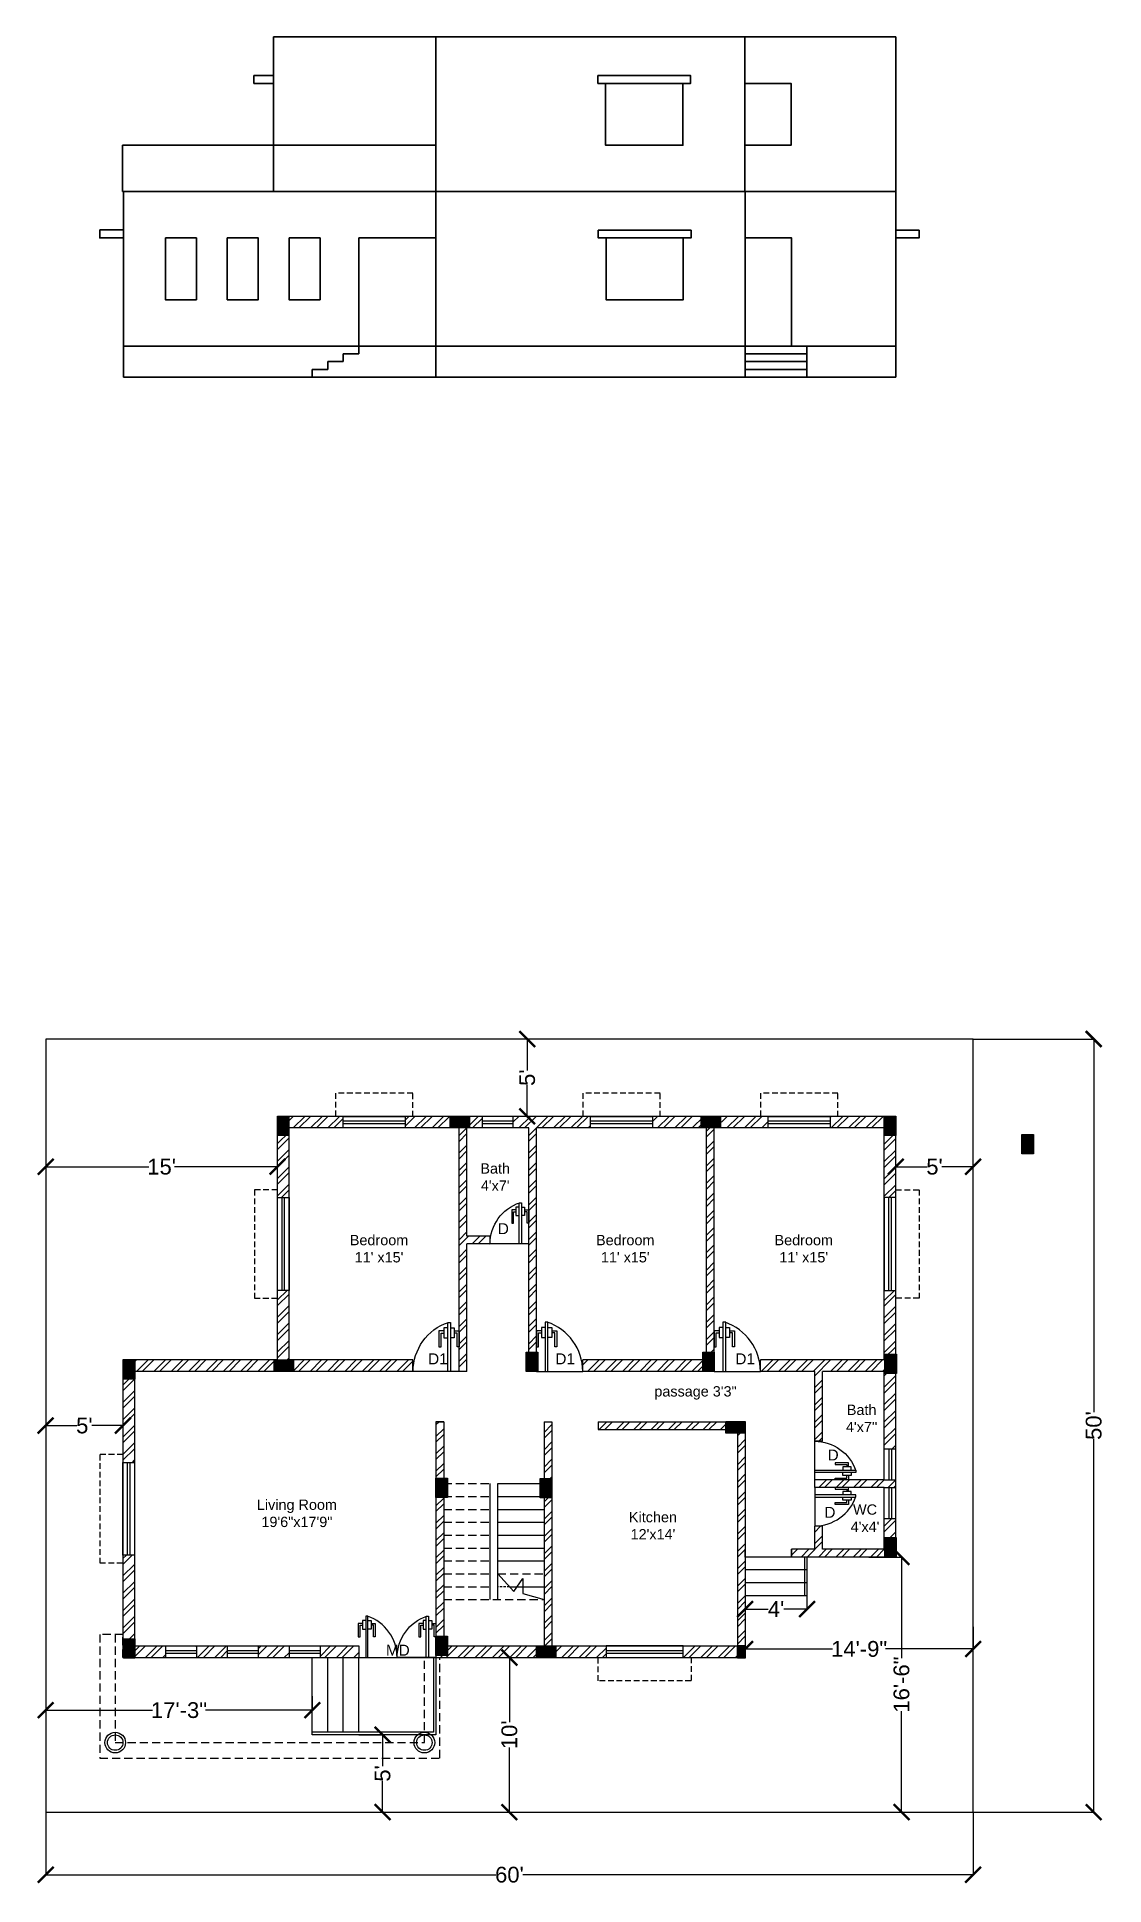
# Model space of a CAD drawing. Header units: inches. Extents: x -129 to 2956, y 250 to 1685.
# Drawn here: x -129 to 699, y 250 to 1685 of the extents above; entities that cross this region are included whole.
import ezdxf

# ---------------------------------------------------------------- set-up
doc = ezdxf.new("R2010")
doc.units = ezdxf.units.IN
doc.linetypes.add('HIDDEN', pattern=[9.525, 6.35, -3.175])
doc.layers.add('1. WALL', color=7, linetype='Continuous', lineweight=35)
for name, color, linetype in [('10. PORCH', 80, 'HIDDEN'), ('12. DIMENSION', 51, 'Continuous'), ('2. DOOR', 1, 'Continuous'), ('3.WINDOWS', 4, 'Continuous'), ('4. CHAJJA', 6, 'HIDDEN'), ('5.HATCHING', 253, 'Continuous'), ('6.COLUMN', 10, 'Continuous'), ('8.TEXT', 2, 'Continuous'), ('9. STAIRS', 204, 'Continuous')]:
    doc.layers.add(name, color=color, linetype=linetype)
doc.styles.get("Standard").update_dxf_attribs({"font": 'arial.ttf'})
doc.dimstyles.get("Standard").update_dxf_attribs({"dimtxt": 12.25, "dimasz": 12.25, "dimexe": 0.18, "dimexo": 0.0625, "dimgap": 0.09, "dimtad": 0, "dimzin": 0, "dimdsep": 46, "dimlunit": 4, "dimtxsty": 'Standard', "dimblk": 'ARCHTICK', "dimcen": 0.09, "dimadec": 0, "dimazin": 0, "dimtfac": 1, "dimtofl": 0, "dimtmove": 0, "dimatfit": 3, "dimfxl": 1, "dimtolj": 1, "dimtzin": 0, "dimarcsym": 0})

msp = doc.modelspace()

# ---------------------------------------------------------------- texts
at = {"layer": '8.TEXT', "attachment_point": 1}
for s, width, heights, insert, char_height in [("\\pxqc;Bath\\P4'x7'", 72.92649, [0], (190.298, 810.351), 8), ('D', 0.55024, [0], (228.791, 763.862), 8.5), ("\\pxqc;Bedroom\\P11' x15'", 72.92649, [0], (100.114, 754.766), 8), ("\\pxqc;Bedroom\\P11' x15'", 72.92649, [0], (291.268, 754.766), 8), ("\\pxqc;Bedroom\\P11' x15'", 72.92649, [0], (429.832, 754.766), 8), ('D1', 0.55024, [0], (174.709, 662.852), 8.5), ('D1', 0.55024, [0], (273.476, 662.852), 8.5), ('D1', 0.55024, [0], (413.235, 662.852), 8.5), ('\\pxqc;passage 3\'3"', 72.92649, [0], (345.791, 637.371), 8), ("\\pxqc;Bath\\P4'x7''", 72.92649, [0], (474.791, 623.029), 8), ('D', 21.17857, [14.389], (484.835, 588.208), 8.5), ('\\pxqc;Living Room\\P19\'6"x17\'9"', 72.92649, [0], (36.358, 549.389), 8), ("\\pxqc;WC\\P4'x4'", 72.92649, [0], (477.42, 545.632), 8), ("\\pxqc;Kitchen\\P12'x14'", 72.92649, [0], (312.764, 539.771), 8), ('D', 0.55024, [0], (482.323, 543.721), 8.5), ('\\pxqc,t2;MD', 20.73667, [0], (140.805, 436.714), 8.5)]:
    msp.add_mtext_dynamic_manual_height_columns(s, width=width, gutter_width=12.5, heights=heights, dxfattribs=dict(at, insert=insert, char_height=char_height))

# ---------------------------------------------------------------- blocks, each defined once
blk = doc.blocks.new('Window')
at = {"layer": '3.WINDOWS', "color": 5}
for p, q in [((-24, 5.5), (24, 5.5)), ((-24, 3.5), (24, 3.5))]:
    blk.add_line(p, q, dxfattribs=at)
at = {"layer": '3.WINDOWS'}
blk.add_lwpolyline([(-24, 9), (24, 9), (24, 0), (-24, 0)], close=True, dxfattribs=at)
at = {"layer": '4. CHAJJA', "ltscale": 0.7}
blk.add_lwpolyline([(30, 9), (30, 27), (-30, 27), (-30, 9)], dxfattribs=at)
blk = doc.blocks.new('window3')
at = {"layer": '3.WINDOWS', "color": 5}
for p, q in [((-36, 5.5), (36, 5.5)), ((-36, 3.5), (36, 3.5))]:
    blk.add_line(p, q, dxfattribs=at)
at = {"layer": '3.WINDOWS'}
blk.add_lwpolyline([(-36, 9), (36, 9), (36, 0), (-36, 0)], close=True, dxfattribs=at)
at = {"layer": '4. CHAJJA', "ltscale": 0.7}
blk.add_lwpolyline([(42, 9), (42, 27), (-42, 27), (-42, 9)], dxfattribs=at)
blk = doc.blocks.new('window 2')
at = {"layer": '3.WINDOWS', "color": 5}
for p, q in [((-30, 5.5), (30, 5.5)), ((-30, 3.5), (30, 3.5))]:
    blk.add_line(p, q, dxfattribs=at)
at = {"layer": '3.WINDOWS'}
blk.add_lwpolyline([(-30, 9), (30, 9), (30, 0), (-30, 0)], close=True, dxfattribs=at)
at = {"layer": '4. CHAJJA', "ltscale": 0.7}
blk.add_lwpolyline([(36, 9), (36, 27), (-36, 27), (-36, 9)], dxfattribs=at)
blk = doc.blocks.new('glass')
at = {"layer": '3.WINDOWS'}
for p, q in [((-12, 5.5), (-12, -3.5)), ((-12, 2), (12, 2)), ((-12, 0), (12, 0)), ((12, 5.5), (12, -3.5))]:
    blk.add_line(p, q, dxfattribs=at)
blk = doc.blocks.new('ventilater')
at = {"layer": '3.WINDOWS'}
for p, q in [((-12, -3.5), (-12, 5.5)), ((12, -3.5), (12, 5.5))]:
    blk.add_line(p, q, dxfattribs=at)
at = {"layer": '3.WINDOWS', "color": 5}
for p, q in [((-12, 2), (12, 2)), ((-12, 0), (12, 0))]:
    blk.add_line(p, q, dxfattribs=at)
blk = doc.blocks.new('door')
at = {"layer": '2. DOOR'}
for p, q in [((3.6, 29.7), (0, 29.7)), ((0, 29.7), (0, 18.1)), ((1.5, 18.1), (1.5, 28.2)), ((1.5, 28.2), (3.6, 28.2)), ((6.4, 32.1), (3.6, 32.1)), ((3.6, 32.1), (3.6, 24.8)), ((8.4, 36), (6.4, 36)), ((6.4, 36), (6.4, 0)), ((8.4, 0), (8.4, 36)), ((8.4, 32.1), (11.2, 32.1)), ((11.2, 32.1), (11.2, 24.8)), ((11.2, 29.7), (14.8, 29.7)), ((13.3, 28.2), (11.2, 28.2)), ((13.3, 18.1), (13.3, 28.2)), ((14.8, 29.7), (14.8, 18.1)), ((0, 18.1), (1.5, 18.1)), ((3.6, 24.8), (6.4, 24.8)), ((11.2, 24.8), (8.4, 24.8)), ((14.8, 18.1), (13.3, 18.1)), ((6.4, 0), (8.4, 0))]:
    blk.add_line(p, q, dxfattribs=at)
at = {"layer": '2. DOOR', "color": 31, "true_color": 0xfecc66}
blk.add_line((0, 0), (33.8, 0), dxfattribs=at)
at = {"layer": '2. DOOR', "color": 85, "true_color": 0x58ba48}
blk.add_arc((-4.2, 0), 38, 0, 71.4257, dxfattribs=at)
blk = doc.blocks.new('_ArchTick')
at = {"color": 0, "linetype": 'ByBlock', "const_width": 0.15}
blk.add_lwpolyline([(-0.5, -0.5), (0.5, 0.5)], dxfattribs=at)
blk = doc.blocks.new('*D9')
at = {"layer": '12. DIMENSION', "color": 0, "lineweight": -2, "transparency": 16777216}
for p, q in [((-122.2, 306.7), (-122.2, 258.1)), ((597.8, 306.7), (597.8, 258.1)), ((-122.2, 258.2), (227.3, 258.2)), ((597.8, 258.2), (248.3, 258.2))]:
    blk.add_line(p, q, dxfattribs=at)
at = {"layer": 'Defpoints', "color": 0, "transparency": 16777216}
for p in [(-122.2, 306.8), (597.8, 306.8), (597.8, 258.2)]:
    blk.add_point(p, dxfattribs=at)
at = {"layer": '12. DIMENSION', "color": 0, "lineweight": -2, "transparency": 16777216, "xscale": 12.25, "yscale": 12.25, "zscale": 12.25, "rotation": 180}
blk.add_blockref('_ArchTick', (-122.2, 258.2), dxfattribs=at)
at = {"layer": '12. DIMENSION', "color": 0, "lineweight": -2, "transparency": 16777216, "xscale": 12.25, "yscale": 12.25, "zscale": 12.25}
blk.add_blockref('_ArchTick', (597.8, 258.2), dxfattribs=at)
at = {"layer": '12. DIMENSION', "color": 0, "transparency": 16777216, "insert": (237.8, 258.2), "char_height": 12.25, "attachment_point": 5}
blk.add_mtext("\\A1;60'", dxfattribs=at)
blk = doc.blocks.new('*D10')
at = {"layer": '12. DIMENSION', "color": 0, "lineweight": -2, "transparency": 16777216}
for p, q in [((597.9, 906.8), (691.6, 906.8)), ((691.4, 906.8), (691.4, 617.2)), ((691.4, 306.8), (691.4, 596.3)), ((597.9, 306.8), (691.6, 306.8))]:
    blk.add_line(p, q, dxfattribs=at)
at = {"layer": 'Defpoints', "color": 0, "transparency": 16777216}
for p in [(597.8, 906.8), (691.4, 906.8), (597.8, 306.8)]:
    blk.add_point(p, dxfattribs=at)
at = {"layer": '12. DIMENSION', "color": 0, "lineweight": -2, "transparency": 16777216, "xscale": 12.25, "yscale": 12.25, "zscale": 12.25}
for p, rotation in [((691.4, 906.8), 90), ((691.4, 306.8), 270)]:
    blk.add_blockref('_ArchTick', p, dxfattribs=dict(at, rotation=rotation))
at = {"layer": '12. DIMENSION', "color": 0, "transparency": 16777216, "insert": (691.4, 606.8), "char_height": 12.25, "attachment_point": 5, "rotation": 90}
blk.add_mtext("\\A1;50'", dxfattribs=at)
blk = doc.blocks.new('*D11')
at = {"layer": '12. DIMENSION', "color": 0, "lineweight": -2, "transparency": 16777216}
for p, q in [((537.8, 809.2), (537.8, 807.6)), ((537.8, 807.7), (562.1, 807.7)), ((597.8, 807.7), (573.5, 807.7)), ((597.8, 809.2), (597.8, 807.6))]:
    blk.add_line(p, q, dxfattribs=at)
at = {"layer": 'Defpoints', "color": 0, "transparency": 16777216}
for p in [(537.8, 809.3), (597.8, 809.3), (597.8, 807.7)]:
    blk.add_point(p, dxfattribs=at)
at = {"layer": '12. DIMENSION', "color": 0, "lineweight": -2, "transparency": 16777216, "xscale": 12.25, "yscale": 12.25, "zscale": 12.25, "rotation": 180}
blk.add_blockref('_ArchTick', (537.8, 807.7), dxfattribs=at)
at = {"layer": '12. DIMENSION', "color": 0, "lineweight": -2, "transparency": 16777216, "xscale": 12.25, "yscale": 12.25, "zscale": 12.25}
blk.add_blockref('_ArchTick', (597.8, 807.7), dxfattribs=at)
at = {"layer": '12. DIMENSION', "color": 0, "transparency": 16777216, "insert": (567.8, 807.7), "char_height": 12.25, "attachment_point": 5}
blk.add_mtext("\\A1;5'", dxfattribs=at)
blk = doc.blocks.new('*D12')
at = {"layer": '12. DIMENSION', "color": 0, "lineweight": -2, "transparency": 16777216}
for p, q in [((-122.2, 807.8), (-122.2, 807.9)), ((-122.2, 807.7), (-42.1, 807.7)), ((57.8, 807.7), (-22.3, 807.7)), ((57.8, 807.8), (57.8, 807.9))]:
    blk.add_line(p, q, dxfattribs=at)
at = {"layer": 'Defpoints', "color": 0, "transparency": 16777216}
for p in [(-122.2, 807.7), (-122.2, 807.7), (57.8, 807.7)]:
    blk.add_point(p, dxfattribs=at)
at = {"layer": '12. DIMENSION', "color": 0, "lineweight": -2, "transparency": 16777216, "xscale": 12.25, "yscale": 12.25, "zscale": 12.25, "rotation": 180}
blk.add_blockref('_ArchTick', (-122.2, 807.7), dxfattribs=at)
at = {"layer": '12. DIMENSION', "color": 0, "lineweight": -2, "transparency": 16777216, "xscale": 12.25, "yscale": 12.25, "zscale": 12.25}
blk.add_blockref('_ArchTick', (57.8, 807.7), dxfattribs=at)
at = {"layer": '12. DIMENSION', "color": 0, "transparency": 16777216, "insert": (-32.2, 807.7), "char_height": 12.25, "attachment_point": 5}
blk.add_mtext("\\A1;15'", dxfattribs=at)
blk = doc.blocks.new('*D13')
at = {"layer": '12. DIMENSION', "color": 0, "lineweight": -2, "transparency": 16777216}
for p, q in [((-122.2, 615.2), (-122.2, 606.6)), ((-122.2, 606.8), (-97.9, 606.8)), ((-62.2, 606.8), (-86.5, 606.8)), ((-62.2, 615.2), (-62.2, 606.6))]:
    blk.add_line(p, q, dxfattribs=at)
at = {"layer": 'Defpoints', "color": 0, "transparency": 16777216}
for p in [(-122.2, 615.2), (-122.2, 606.8), (-62.2, 615.2)]:
    blk.add_point(p, dxfattribs=at)
at = {"layer": '12. DIMENSION', "color": 0, "lineweight": -2, "transparency": 16777216, "xscale": 12.25, "yscale": 12.25, "zscale": 12.25, "rotation": 180}
blk.add_blockref('_ArchTick', (-122.2, 606.8), dxfattribs=at)
at = {"layer": '12. DIMENSION', "color": 0, "lineweight": -2, "transparency": 16777216, "xscale": 12.25, "yscale": 12.25, "zscale": 12.25}
blk.add_blockref('_ArchTick', (-62.2, 606.8), dxfattribs=at)
at = {"layer": '12. DIMENSION', "color": 0, "transparency": 16777216, "insert": (-92.2, 606.8), "char_height": 12.25, "attachment_point": 5}
blk.add_mtext("\\A1;5'", dxfattribs=at)
blk = doc.blocks.new('*D14')
at = {"layer": '12. DIMENSION', "color": 0, "lineweight": -2, "transparency": 16777216}
for p, q in [((267.1, 906.8), (251.4, 906.8)), ((251.6, 906.8), (251.6, 882.5)), ((251.6, 846.8), (251.6, 871)), ((267.1, 846.8), (251.4, 846.8))]:
    blk.add_line(p, q, dxfattribs=at)
at = {"layer": 'Defpoints', "color": 0, "transparency": 16777216}
for p in [(251.6, 906.8), (267.2, 906.8), (267.2, 846.8)]:
    blk.add_point(p, dxfattribs=at)
at = {"layer": '12. DIMENSION', "color": 0, "lineweight": -2, "transparency": 16777216, "xscale": 12.25, "yscale": 12.25, "zscale": 12.25}
for p, rotation in [((251.6, 906.8), 90), ((251.6, 846.8), 270)]:
    blk.add_blockref('_ArchTick', p, dxfattribs=dict(at, rotation=rotation))
at = {"layer": '12. DIMENSION', "color": 0, "transparency": 16777216, "insert": (251.6, 876.8), "char_height": 12.25, "attachment_point": 5, "rotation": 90}
blk.add_mtext("\\A1;5'", dxfattribs=at)
blk = doc.blocks.new('*D15')
at = {"layer": '12. DIMENSION', "color": 0, "lineweight": -2, "transparency": 16777216}
for p, q in [((236.1, 426.8), (238, 426.8)), ((237.8, 426.8), (237.8, 376.7)), ((237.8, 306.8), (237.8, 356.9)), ((237.9, 306.8), (238, 306.8))]:
    blk.add_line(p, q, dxfattribs=at)
at = {"layer": 'Defpoints', "color": 0, "transparency": 16777216}
for p in [(236, 426.8), (237.8, 306.8), (237.8, 306.8)]:
    blk.add_point(p, dxfattribs=at)
at = {"layer": '12. DIMENSION', "color": 0, "lineweight": -2, "transparency": 16777216, "xscale": 12.25, "yscale": 12.25, "zscale": 12.25}
for p, rotation in [((237.8, 426.8), 90), ((237.8, 306.8), 270)]:
    blk.add_blockref('_ArchTick', p, dxfattribs=dict(at, rotation=rotation))
at = {"layer": '12. DIMENSION', "color": 0, "transparency": 16777216, "insert": (237.8, 366.8), "char_height": 12.25, "attachment_point": 5, "rotation": 90}
blk.add_mtext("\\A1;10'", dxfattribs=at)
blk = doc.blocks.new('*D16')
at = {"layer": '12. DIMENSION', "color": 0, "lineweight": -2, "transparency": 16777216}
for p, q in [((420.8, 450.7), (420.8, 433.3)), ((597.8, 450.7), (597.8, 433.3)), ((420.8, 433.4), (488.7, 433.4)), ((597.8, 433.4), (529.8, 433.4))]:
    blk.add_line(p, q, dxfattribs=at)
at = {"layer": 'Defpoints', "color": 0, "transparency": 16777216}
for p in [(420.8, 450.8), (597.8, 450.8), (597.8, 433.4)]:
    blk.add_point(p, dxfattribs=at)
at = {"layer": '12. DIMENSION', "color": 0, "lineweight": -2, "transparency": 16777216, "xscale": 12.25, "yscale": 12.25, "zscale": 12.25, "rotation": 180}
blk.add_blockref('_ArchTick', (420.8, 433.4), dxfattribs=at)
at = {"layer": '12. DIMENSION', "color": 0, "lineweight": -2, "transparency": 16777216, "xscale": 12.25, "yscale": 12.25, "zscale": 12.25}
blk.add_blockref('_ArchTick', (597.8, 433.4), dxfattribs=at)
at = {"layer": '12. DIMENSION', "color": 0, "transparency": 16777216, "insert": (509.3, 433.4), "char_height": 12.25, "attachment_point": 5}
blk.add_mtext('\\A1;14\'-9"', dxfattribs=at)
blk = doc.blocks.new('*D17')
at = {"layer": '12. DIMENSION', "color": 0, "lineweight": -2, "transparency": 16777216}
for p, q in [((420.8, 474.7), (420.8, 464.2)), ((468.8, 474.7), (468.8, 464.2)), ((420.8, 464.4), (438.8, 464.4)), ((468.8, 464.4), (450.8, 464.4))]:
    blk.add_line(p, q, dxfattribs=at)
at = {"layer": 'Defpoints', "color": 0, "transparency": 16777216}
for p in [(420.8, 474.8), (468.8, 474.8), (420.8, 464.4)]:
    blk.add_point(p, dxfattribs=at)
at = {"layer": '12. DIMENSION', "color": 0, "lineweight": -2, "transparency": 16777216, "xscale": 12.25, "yscale": 12.25, "zscale": 12.25, "rotation": 180}
blk.add_blockref('_ArchTick', (420.8, 464.4), dxfattribs=at)
at = {"layer": '12. DIMENSION', "color": 0, "lineweight": -2, "transparency": 16777216, "xscale": 12.25, "yscale": 12.25, "zscale": 12.25}
blk.add_blockref('_ArchTick', (468.8, 464.4), dxfattribs=at)
at = {"layer": '12. DIMENSION', "color": 0, "transparency": 16777216, "insert": (444.8, 464.4), "char_height": 12.25, "attachment_point": 5}
blk.add_mtext("\\A1;4'", dxfattribs=at)
blk = doc.blocks.new('*D18')
at = {"layer": '12. DIMENSION', "color": 0, "lineweight": -2, "transparency": 16777216}
for p, q in [((-122.2, 396.7), (-122.2, 385.7)), ((84.8, 396.7), (84.8, 385.7)), ((-122.2, 385.9), (-39.3, 385.9)), ((84.8, 385.9), (1.8, 385.9))]:
    blk.add_line(p, q, dxfattribs=at)
at = {"layer": 'Defpoints', "color": 0, "transparency": 16777216}
for p in [(-122.2, 396.8), (84.8, 396.8), (-122.2, 385.9)]:
    blk.add_point(p, dxfattribs=at)
at = {"layer": '12. DIMENSION', "color": 0, "lineweight": -2, "transparency": 16777216, "xscale": 12.25, "yscale": 12.25, "zscale": 12.25, "rotation": 180}
blk.add_blockref('_ArchTick', (-122.2, 385.9), dxfattribs=at)
at = {"layer": '12. DIMENSION', "color": 0, "lineweight": -2, "transparency": 16777216, "xscale": 12.25, "yscale": 12.25, "zscale": 12.25}
blk.add_blockref('_ArchTick', (84.8, 385.9), dxfattribs=at)
at = {"layer": '12. DIMENSION', "color": 0, "transparency": 16777216, "insert": (-18.7, 385.9), "char_height": 12.25, "attachment_point": 5}
blk.add_mtext('\\A1;17\'-3"', dxfattribs=at)
blk = doc.blocks.new('*D19')
at = {"layer": '12. DIMENSION', "color": 0, "lineweight": -2, "transparency": 16777216}
for p, q in [((120.9, 366.8), (139.5, 366.8)), ((139.3, 366.8), (139.3, 342.5)), ((139.3, 306.8), (139.3, 331)), ((120.9, 306.8), (139.5, 306.8))]:
    blk.add_line(p, q, dxfattribs=at)
at = {"layer": 'Defpoints', "color": 0, "transparency": 16777216}
for p in [(120.8, 366.8), (120.8, 306.8), (139.3, 306.8)]:
    blk.add_point(p, dxfattribs=at)
at = {"layer": '12. DIMENSION', "color": 0, "lineweight": -2, "transparency": 16777216, "xscale": 12.25, "yscale": 12.25, "zscale": 12.25}
for p, rotation in [((139.3, 366.8), 90), ((139.3, 306.8), 270)]:
    blk.add_blockref('_ArchTick', p, dxfattribs=dict(at, rotation=rotation))
at = {"layer": '12. DIMENSION', "color": 0, "transparency": 16777216, "insert": (139.3, 336.8), "char_height": 12.25, "attachment_point": 5, "rotation": 90}
blk.add_mtext("\\A1;5'", dxfattribs=at)
blk = doc.blocks.new('*D20')
at = {"layer": '12. DIMENSION', "color": 0, "lineweight": -2, "transparency": 16777216}
for p, q in [((516.8, 504.8), (542.4, 504.8)), ((542.2, 504.8), (542.2, 426.3)), ((542.2, 306.8), (542.2, 385.2)), ((516.8, 306.8), (542.4, 306.8))]:
    blk.add_line(p, q, dxfattribs=at)
at = {"layer": 'Defpoints', "color": 0, "transparency": 16777216}
for p in [(516.8, 504.8), (516.8, 306.8), (542.2, 306.8)]:
    blk.add_point(p, dxfattribs=at)
at = {"layer": '12. DIMENSION', "color": 0, "lineweight": -2, "transparency": 16777216, "xscale": 12.25, "yscale": 12.25, "zscale": 12.25}
for p, rotation in [((542.2, 504.8), 90), ((542.2, 306.8), 270)]:
    blk.add_blockref('_ArchTick', p, dxfattribs=dict(at, rotation=rotation))
at = {"layer": '12. DIMENSION', "color": 0, "transparency": 16777216, "insert": (542.2, 405.8), "char_height": 12.25, "attachment_point": 5, "rotation": 90}
blk.add_mtext('\\A1;16\'-6"', dxfattribs=at)

# ---------------------------------------------------------------- dimensions: what is measured, and where the dimension line sits
at = {"layer": '12. DIMENSION'}
for base, p1, p2, picture, middle in [((251.587, 906.761), (267.169, 846.761), (267.169, 906.761), '*D14', (251.587, 876.761)), ((691.384, 906.761), (597.791, 306.761), (597.791, 906.761), '*D10', (691.384, 606.761)), ((542.18, 306.761), (516.776, 504.761), (516.776, 306.761), '*D20', (542.18, 405.761)), ((237.791, 306.761), (236.041, 426.761), (237.791, 306.761), '*D15', (237.791, 366.761)), ((139.278, 306.761), (120.791, 366.761), (120.791, 306.761), '*D19', (139.278, 336.761))]:
    dim = msp.add_linear_dim(base=base, p1=p1, p2=p2, angle=90, dimstyle='Standard', dxfattribs=at)
    dim.commit()
    dim.dimension.update_dxf_attribs({"geometry": picture, "text_midpoint": middle})
for base, p1, p2, picture, middle in [((-122.209, 807.737), (57.791, 807.737), (-122.209, 807.737), '*D12', (-32.209, 807.737)), ((597.791, 807.737), (537.791, 809.278), (597.791, 809.278), '*D11', (567.791, 807.737)), ((-122.209, 606.761), (-62.209, 615.223), (-122.209, 615.223), '*D13', (-92.209, 606.761)), ((420.791, 464.401), (468.791, 474.761), (420.791, 474.761), '*D17', (444.791, 464.401)), ((597.791, 433.45), (420.791, 450.758), (597.791, 450.758), '*D16', (509.291, 433.45)), ((-122.209, 385.927), (84.791, 396.761), (-122.209, 396.761), '*D18', (-18.709, 385.927)), ((597.791, 258.243), (-122.209, 306.761), (597.791, 306.761), '*D9', (237.791, 258.243))]:
    dim = msp.add_linear_dim(base=base, p1=p1, p2=p2, dimstyle='Standard', dxfattribs=at)
    dim.commit()
    dim.dimension.update_dxf_attribs({"geometry": picture, "text_midpoint": middle})

# ---------------------------------------------------------------- hatches: boundary and pattern name
at = {"layer": '5.HATCHING'}
h = msp.add_hatch(dxfattribs=at)
h.set_pattern_fill('ANSI32', color=256)
h.paths.add_polyline_path([(537.791, 534.761), (528.791, 534.761), (528.791, 510.761), (480.791, 510.761), (480.791, 528.761), (474.791, 528.761), (474.791, 510.761), (456.791, 510.761), (456.791, 504.761), (537.791, 504.761)])
h.paths.add_polyline_path([(537.791, 564.761), (528.791, 564.761), (474.791, 564.761), (474.791, 558.761), (528.791, 558.761), (537.791, 558.761)])
h.paths.add_polyline_path([(537.791, 711.761), (528.791, 711.761), (528.791, 657.761), (432.791, 657.761), (432.791, 648.761), (474.791, 648.761), (474.791, 594.761), (480.791, 594.761), (480.791, 648.761), (528.791, 648.761), (528.791, 588.761), (537.791, 588.761)])
h.paths.add_polyline_path([(396.791, 837.761), (438.791, 837.761), (438.791, 846.761), (348.791, 846.761), (348.791, 837.761), (390.791, 837.761), (390.791, 657.761), (294.791, 657.761), (294.791, 648.761), (396.791, 648.761)])
h.paths.add_polyline_path([(537.791, 846.761), (486.791, 846.761), (486.791, 837.761), (528.791, 837.761), (528.791, 783.761), (537.791, 783.761)])
h.paths.add_polyline_path([(216.791, 846.761), (156.791, 846.761), (156.791, 837.761), (198.791, 837.761), (198.791, 648.761), (204.791, 648.761), (204.791, 747.761), (222.791, 747.761), (222.791, 753.761), (204.791, 753.761), (204.791, 837.761), (216.791, 837.761)])
h.paths.add_polyline_path([(300.791, 846.761), (240.791, 846.761), (240.791, 837.761), (252.791, 837.761), (252.791, 648.761), (258.791, 648.761), (258.791, 837.761), (300.791, 837.761)])
h.paths.add_polyline_path([(108.791, 846.761), (57.791, 846.761), (57.791, 783.761), (66.791, 783.761), (66.791, 837.761), (108.791, 837.761)])
h = msp.add_hatch(dxfattribs=at)
h.set_pattern_fill('ANSI32', color=256)
h.paths.add_polyline_path([(420.791, 609.761), (306.791, 609.761), (306.791, 603.761), (414.791, 603.761), (414.791, 435.761), (372.791, 435.761), (372.791, 426.761), (420.791, 426.761), (420.791, 504.761), (420.791, 510.761)])
h.paths.add_polyline_path([(312.791, 435.761), (270.791, 435.761), (270.791, 609.761), (264.791, 609.761), (264.791, 435.761), (186.791, 435.761), (186.791, 609.761), (180.791, 609.761), (180.791, 426.761), (312.791, 426.761)])
h.paths.add_polyline_path([(120.791, 435.761), (90.791, 435.761), (90.791, 426.761), (120.791, 426.761)])
h.paths.add_polyline_path([(66.791, 435.761), (42.791, 435.761), (42.791, 426.761), (66.791, 426.761)])
h.paths.add_polyline_path([(18.791, 435.761), (-5.209, 435.761), (-5.209, 426.761), (18.791, 426.761)])
h.paths.add_polyline_path([(-53.209, 506.261), (-62.209, 506.261), (-62.209, 426.761), (-29.209, 426.761), (-29.209, 435.761), (-53.209, 435.761)])
h.paths.add_polyline_path([(162.791, 657.761), (66.791, 657.761), (66.791, 711.761), (57.791, 711.761), (57.791, 657.761), (-62.209, 657.761), (-62.209, 578.261), (-53.209, 578.261), (-53.209, 648.761), (162.791, 648.761)])
at = {"layer": '6.COLUMN'}
h = msp.add_hatch(color=256, dxfattribs=at)
h.dxf.hatch_style = 1
h.paths.add_polyline_path([(57.666, 831.91), (66.666, 831.91), (66.666, 846.91), (57.666, 846.91)])
h = msp.add_hatch(color=256, dxfattribs=at)
h.dxf.hatch_style = 1
h.paths.add_polyline_path([(191.772, 846.761), (191.772, 837.761), (206.772, 837.761), (206.772, 846.761)])
h = msp.add_hatch(color=256, dxfattribs=at)
h.dxf.hatch_style = 1
h.paths.add_polyline_path([(401.614, 837.761), (401.614, 846.761), (386.614, 846.761), (386.614, 837.761)])
h = msp.add_hatch(color=256, dxfattribs=at)
h.dxf.hatch_style = 1
h.paths.add_polyline_path([(537.686, 846.953), (528.686, 846.953), (528.686, 831.953), (537.686, 831.953)])
h = msp.add_hatch(color=256, dxfattribs=at)
h.dxf.hatch_style = 1
h.paths.add_polyline_path([(644.626, 832.817), (635.626, 832.817), (635.626, 817.817), (644.626, 817.817)])
h = msp.add_hatch(color=256, dxfattribs=at)
h.dxf.hatch_style = 1
h.paths.add_polyline_path([(250.928, 648.761), (259.928, 648.761), (259.928, 663.761), (250.928, 663.761)])
h = msp.add_hatch(color=256, dxfattribs=at)
h.dxf.hatch_style = 1
h.paths.add_polyline_path([(387.829, 648.656), (396.829, 648.656), (396.829, 663.656), (387.829, 663.656)])
h = msp.add_hatch(color=256, dxfattribs=at)
h.dxf.hatch_style = 1
h.paths.add_polyline_path([(538.199, 662.194), (529.199, 662.194), (529.199, 647.194), (538.199, 647.194)])
h = msp.add_hatch(color=256, dxfattribs=at)
h.dxf.hatch_style = 1
h.paths.add_polyline_path([(-52.977, 657.782), (-61.977, 657.782), (-61.977, 642.782), (-52.977, 642.782)])
h = msp.add_hatch(color=256, dxfattribs=at)
h.dxf.hatch_style = 1
h.paths.add_polyline_path([(55.086, 657.958), (55.086, 648.958), (70.086, 648.958), (70.086, 657.958)])
h = msp.add_hatch(color=256, dxfattribs=at)
h.dxf.hatch_style = 1
h.paths.add_polyline_path([(420.839, 600.947), (420.839, 609.947), (405.839, 609.947), (405.839, 600.947)])
h = msp.add_hatch(color=256, dxfattribs=at)
h.dxf.hatch_style = 1
h.paths.add_polyline_path([(180.791, 551.08), (189.791, 551.08), (189.791, 566.08), (180.791, 566.08)])
h = msp.add_hatch(color=256, dxfattribs=at)
h.dxf.hatch_style = 1
h.paths.add_polyline_path([(261.791, 550.643), (270.791, 550.643), (270.791, 565.643), (261.791, 565.643)])
h = msp.add_hatch(color=256, dxfattribs=at)
h.dxf.hatch_style = 1
h.paths.add_polyline_path([(538.132, 520.05), (529.132, 520.05), (529.132, 505.05), (538.132, 505.05)])
h = msp.add_hatch(color=256, dxfattribs=at)
h.dxf.hatch_style = 1
h.paths.add_polyline_path([(-62.297, 426.293), (-53.297, 426.293), (-53.297, 441.293), (-62.297, 441.293)])
h = msp.add_hatch(color=256, dxfattribs=at)
h.dxf.hatch_style = 1
h.paths.add_polyline_path([(180.791, 428.261), (189.791, 428.261), (189.791, 443.261), (180.791, 443.261)])
h = msp.add_hatch(color=256, dxfattribs=at)
h.dxf.hatch_style = 1
h.paths.add_polyline_path([(258.705, 435.761), (258.705, 426.761), (273.705, 426.761), (273.705, 435.761)])
h = msp.add_hatch(color=256, dxfattribs=at)
h.dxf.hatch_style = 1
h.paths.add_polyline_path([(414.95, 426.382), (420.777, 426.382), (420.777, 436.092), (414.95, 436.092)])

# ---------------------------------------------------------------- linework, layer by layer
at = {"color": 1}
for p, q in [((597.791, 906.761), (-122.209, 906.761)), ((-122.209, 906.761), (-122.209, 306.761)), ((597.791, 306.761), (597.791, 906.761)), ((-122.209, 306.761), (597.791, 306.761))]:
    msp.add_line(p, q, dxfattribs=at)
for p, q in [((537.791, 846.761), (57.791, 846.761)), ((57.791, 657.761), (57.791, 846.761)), ((537.791, 504.761), (537.791, 846.761)), ((66.791, 657.761), (66.791, 837.761)), ((198.791, 837.761), (66.791, 837.761)), ((198.791, 648.761), (198.791, 837.761)), ((204.791, 753.761), (204.791, 837.761)), ((252.791, 837.761), (204.791, 837.761)), ((252.791, 648.761), (252.791, 837.761)), ((258.791, 648.761), (258.791, 837.761)), ((390.791, 837.761), (258.791, 837.761)), ((390.791, 657.761), (390.791, 837.761)), ((528.791, 837.761), (396.791, 837.761)), ((396.791, 648.761), (396.791, 837.761)), ((528.791, 657.761), (528.791, 837.761)), ((222.791, 753.761), (204.791, 753.761)), ((204.791, 648.761), (204.791, 747.761)), ((252.791, 747.761), (204.791, 747.761)), ((222.791, 747.761), (222.791, 753.761)), ((-62.209, 657.761), (-62.209, 426.761)), ((57.791, 657.761), (-62.209, 657.761)), ((-53.209, 648.761), (-53.209, 435.761)), ((162.791, 648.761), (-53.209, 648.761)), ((162.791, 657.761), (66.791, 657.761)), ((162.791, 648.761), (162.791, 657.761)), ((204.791, 648.761), (198.791, 648.761)), ((258.791, 648.761), (252.791, 648.761)), ((294.791, 648.761), (294.791, 657.761)), ((390.791, 657.761), (294.791, 657.761)), ((396.791, 648.761), (294.791, 648.761)), ((528.791, 657.761), (432.791, 657.761)), ((432.791, 648.761), (432.791, 657.761)), ((474.791, 648.761), (432.791, 648.761)), ((474.791, 594.761), (474.791, 648.761)), ((528.791, 648.761), (480.791, 648.761)), ((480.791, 594.761), (480.791, 648.761)), ((528.791, 564.761), (528.791, 648.761)), ((180.791, 609.761), (180.791, 426.761)), ((186.791, 609.761), (186.791, 435.761)), ((264.791, 609.761), (264.791, 435.761)), ((264.791, 609.761), (270.791, 609.761)), ((270.791, 609.761), (270.791, 435.761)), ((306.791, 609.761), (306.791, 603.761)), ((306.791, 609.761), (420.791, 609.761)), ((306.791, 603.761), (414.791, 603.761)), ((414.791, 603.761), (414.791, 435.761)), ((420.791, 609.761), (420.791, 510.761)), ((480.791, 594.761), (474.791, 594.761)), ((528.791, 564.761), (474.791, 564.761)), ((474.791, 558.761), (474.791, 564.761)), ((528.791, 558.761), (474.791, 558.761)), ((528.791, 510.761), (528.791, 558.761)), ((474.791, 510.761), (474.791, 528.761)), ((480.791, 528.761), (474.791, 528.761)), ((480.791, 510.761), (480.791, 528.761)), ((420.791, 504.761), (420.791, 426.761)), ((474.791, 510.761), (456.791, 510.761)), ((537.791, 504.761), (456.791, 504.761)), ((528.791, 510.761), (480.791, 510.761)), ((-53.209, 435.761), (120.791, 435.761)), ((120.791, 435.761), (120.791, 426.761)), ((186.791, 435.761), (264.791, 435.761)), ((270.791, 435.761), (414.791, 435.761)), ((-62.209, 426.761), (120.791, 426.761)), ((180.791, 426.761), (420.791, 426.761))]:
    msp.add_line(p, q)
at = {"layer": '1. WALL'}
for p, q in [((54.746, 1684.542), (54.746, 1564.542)), ((54.746, 1684.542), (537.791, 1684.542)), ((180.791, 1486.542), (180.791, 1684.542)), ((420.436, 1684.542), (420.436, 1564.542)), ((537.791, 1684.542), (537.791, 1564.542)), ((-62.549, 1600.542), (-62.549, 1564.542)), ((-62.549, 1600.542), (180.791, 1600.542)), ((-62.549, 1564.542), (537.791, 1564.542)), ((-61.9, 1564.542), (-61.9, 1420.542)), ((-61.9, 1564.542), (537.791, 1564.542)), ((420.791, 1564.542), (420.791, 1420.542)), ((537.791, 1564.542), (537.791, 1420.542)), ((-61.9, 1444.542), (537.791, 1444.542)), ((108.791, 1432.542), (108.791, 1438.542)), ((108.791, 1438.542), (120.791, 1438.542)), ((120.791, 1438.542), (120.791, 1444.542)), ((120.791, 1444.542), (180.791, 1444.542)), ((180.791, 1444.542), (180.791, 1420.542)), ((420.791, 1438.542), (468.791, 1438.542)), ((468.791, 1444.542), (468.791, 1420.542)), ((-61.9, 1420.542), (537.791, 1420.542)), ((84.791, 1420.542), (84.791, 1426.542)), ((84.791, 1426.542), (96.791, 1426.542)), ((180.791, 1420.542), (84.791, 1420.542)), ((96.791, 1426.542), (96.791, 1432.542)), ((96.791, 1432.542), (108.791, 1432.542)), ((420.791, 1432.542), (468.791, 1432.542)), ((420.791, 1426.542), (468.791, 1426.542)), ((420.791, 1420.542), (468.791, 1420.542)), ((186.791, 609.761), (180.791, 609.761)), ((420.791, 510.761), (420.791, 504.761)), ((456.791, 510.761), (456.791, 504.761))]:
    msp.add_line(p, q, dxfattribs=at)
for points in [[(39.451, 1654.542), (54.746, 1654.542), (54.746, 1648.542), (39.451, 1648.542)], [(306.451, 1654.542), (378.451, 1654.542), (378.451, 1648.542), (306.451, 1648.542)], [(312.451, 1648.542), (372.451, 1648.542), (372.451, 1600.542), (312.451, 1600.542)], [(420.436, 1648.542), (456.451, 1648.542), (456.451, 1600.542), (420.436, 1600.542)], [(-80.209, 1534.895), (-61.9, 1534.895), (-61.9, 1528.542), (-80.209, 1528.542)], [(-29.209, 1528.542), (-5.209, 1528.542), (-5.209, 1480.542), (-29.209, 1480.542)], [(18.791, 1528.542), (42.791, 1528.542), (42.791, 1480.542), (18.791, 1480.542)], [(66.791, 1528.542), (90.791, 1528.542), (90.791, 1480.542), (66.791, 1480.542)], [(120.791, 1528.542), (180.791, 1528.542), (180.791, 1444.542), (120.791, 1444.542)], [(306.791, 1534.542), (378.791, 1534.542), (378.791, 1528.542), (306.791, 1528.542)], [(312.791, 1528.542), (372.791, 1528.542), (372.791, 1480.542), (312.791, 1480.542)], [(420.791, 1528.542), (456.791, 1528.542), (456.791, 1444.542), (420.791, 1444.542)], [(537.791, 1534.542), (555.791, 1534.542), (555.791, 1528.542), (537.791, 1528.542)]]:
    msp.add_lwpolyline(points, close=True, dxfattribs=at)
msp.add_lwpolyline([(468.791, 1444.542), (420.791, 1444.542), (420.791, 1528.542), (456.791, 1528.542)], dxfattribs=at)
at = {"layer": '10. PORCH'}
for points in [[(-62.209, 426.761), (-62.209, 444.761), (-80.209, 444.761), (-80.209, 348.761), (183.791, 348.761), (183.791, 426.761)], [(-68.209, 444.761), (-68.209, 360.761), (171.791, 360.761), (171.791, 426.761)]]:
    msp.add_lwpolyline(points, dxfattribs=at)
at = {"layer": '3.WINDOWS'}
for p, q in [((-29.209, 432.261), (-5.209, 432.261)), ((18.791, 435.761), (18.791, 426.761)), ((18.791, 432.261), (42.791, 432.261)), ((18.791, 432.261), (42.791, 432.261)), ((42.791, 435.761), (42.791, 426.761)), ((66.791, 435.761), (66.791, 426.761)), ((66.791, 432.261), (90.791, 432.261)), ((66.791, 432.261), (90.791, 432.261)), ((90.791, 435.761), (90.791, 426.761)), ((18.791, 430.261), (42.791, 430.261)), ((66.791, 430.261), (90.791, 430.261))]:
    msp.add_line(p, q, dxfattribs=at)
at = {"layer": '6.COLUMN'}
for points in [[(57.666, 846.91), (66.666, 846.91), (66.666, 831.91), (57.666, 831.91)], [(206.772, 846.761), (206.772, 837.761), (191.772, 837.761), (191.772, 846.761)], [(386.614, 837.761), (386.614, 846.761), (401.614, 846.761), (401.614, 837.761)], [(528.686, 846.953), (537.686, 846.953), (537.686, 831.953), (528.686, 831.953)], [(635.626, 832.817), (644.626, 832.817), (644.626, 817.817), (635.626, 817.817)], [(250.928, 663.761), (259.928, 663.761), (259.928, 648.761), (250.928, 648.761)], [(387.829, 663.656), (396.829, 663.656), (396.829, 648.656), (387.829, 648.656)], [(529.199, 662.194), (538.199, 662.194), (538.199, 647.194), (529.199, 647.194)], [(-61.977, 657.782), (-52.977, 657.782), (-52.977, 642.782), (-61.977, 642.782)], [(70.086, 657.958), (70.086, 648.958), (55.086, 648.958), (55.086, 657.958)], [(405.839, 600.947), (405.839, 609.947), (420.839, 609.947), (420.839, 600.947)], [(180.791, 566.08), (189.791, 566.08), (189.791, 551.08), (180.791, 551.08)], [(261.791, 565.643), (270.791, 565.643), (270.791, 550.643), (261.791, 550.643)], [(529.132, 520.05), (538.132, 520.05), (538.132, 505.05), (529.132, 505.05)], [(-61.9, 441.307), (-52.9, 441.307), (-52.9, 426.307), (-61.9, 426.307)], [(180.791, 443.261), (189.791, 443.261), (189.791, 428.261), (180.791, 428.261)], [(273.705, 435.761), (273.705, 426.761), (258.705, 426.761), (258.705, 435.761)], [(414.95, 436.092), (420.777, 436.092), (420.777, 426.382), (414.95, 426.382)]]:
    msp.add_lwpolyline(points, close=True, dxfattribs=at)
for centre, radius in [((-68.209, 360.761), 8), ((-68.209, 360.761), 6), ((171.791, 360.761), 8), ((171.791, 360.761), 6)]:
    msp.add_circle(centre, radius, dxfattribs=at)
at = {"layer": '9. STAIRS', "linetype": 'HIDDEN'}
for p, q in [((186.791, 561.761), (222.791, 561.761)), ((186.791, 551.761), (222.791, 551.761)), ((186.791, 541.761), (222.791, 541.761)), ((186.791, 531.761), (222.791, 531.761)), ((186.791, 521.761), (222.791, 521.761)), ((186.791, 511.761), (222.791, 511.761)), ((186.791, 501.761), (222.791, 501.761)), ((186.791, 491.761), (222.791, 491.761)), ((228.791, 491.761), (264.791, 491.761)), ((186.791, 481.761), (222.791, 481.761)), ((186.791, 471.761), (264.791, 471.761))]:
    msp.add_line(p, q, dxfattribs=at)
at = {"layer": '9. STAIRS'}
for p, q in [((222.791, 471.761), (222.791, 561.761)), ((228.791, 471.761), (228.791, 561.761)), ((228.791, 561.761), (264.791, 561.761)), ((228.791, 551.761), (264.791, 551.761)), ((228.791, 541.761), (264.791, 541.761)), ((228.791, 531.761), (264.791, 531.761)), ((228.791, 521.761), (264.791, 521.761)), ((228.791, 511.761), (264.791, 511.761)), ((456.791, 504.761), (420.791, 504.761)), ((468.791, 504.761), (468.791, 474.761)), ((228.791, 501.761), (264.791, 501.761)), ((228.791, 491.761), (241.223, 478.112)), ((241.223, 478.112), (248.249, 488.068)), ((248.249, 488.068), (248.249, 476.58)), ((468.791, 494.761), (420.791, 494.761)), ((237.899, 481.761), (264.791, 481.761)), ((248.249, 476.58), (264.791, 471.761)), ((468.791, 484.761), (420.791, 484.761)), ((468.791, 474.761), (420.791, 474.761)), ((84.791, 366.761), (84.791, 426.761)), ((96.791, 368.761), (96.791, 426.761)), ((108.791, 368.761), (108.791, 426.761)), ((120.791, 368.761), (120.791, 426.761)), ((120.791, 426.761), (180.791, 426.761)), ((180.791, 426.761), (180.791, 366.761)), ((120.791, 366.761), (84.791, 366.761)), ((180.791, 366.761), (120.791, 366.761))]:
    msp.add_line(p, q, dxfattribs=at)
at = {"layer": '9. STAIRS', "color": 3}
for p, q in [((466.791, 504.761), (466.791, 474.761)), ((178.791, 426.761), (178.791, 368.761)), ((120.791, 368.761), (84.791, 368.761)), ((178.791, 368.761), (120.791, 368.761))]:
    msp.add_line(p, q, dxfattribs=at)
at = {"layer": '9. STAIRS', "linetype": 'HIDDEN', "ltscale": 0.3}
msp.add_line((237.899, 481.761), (228.791, 481.761), dxfattribs=at)

# ---------------------------------------------------------------- block references
at = {"layer": '2. DOOR'}
for p, xscale, yscale, zscale in [((252.791, 747.761), -0.8879236043314997, 0.8879236043314997, 0.8879236043314997), ((198.791, 648.761), -1.059052605576921, 1.059052605576921, 1.059052605576921), ((258.791, 648.761), 1.063759141445154, 1.063759141445154, 1.063759141445154), ((396.791, 648.761), 1.06049642536099, 1.06049642536099, 1.06049642536099), ((120.499, 426.761), 0.8922519450210535, 0.8922519450210535, 0.8922519450210535), ((180.791, 426.761), -0.8922519450210535, 0.8922519450210535, 0.8922519450210535)]:
    msp.add_blockref('door', p, dxfattribs=dict(at, xscale=xscale, yscale=yscale, zscale=zscale))
at = {"layer": '2. DOOR', "yscale": 0.8847867828812447, "zscale": 0.8847867828812447, "rotation": 270}
for p, xscale in [((474.791, 564.761), -0.8847867828812447), ((474.791, 558.761), 0.8847867828812447)]:
    msp.add_blockref('door', p, dxfattribs=dict(at, xscale=xscale))
at = {"layer": '3.WINDOWS'}
for name, p in [('ventilater', (228.791, 841.261)), ('glass', (-17.209, 430.261))]:
    msp.add_blockref(name, p, dxfattribs=at)
at = {"layer": '3.WINDOWS', "rotation": 270}
for p in [(532.291, 576.761), (532.291, 546.761)]:
    msp.add_blockref('ventilater', p, dxfattribs=at)
at = {"layer": '4. CHAJJA'}
for p in [(132.791, 837.761), (324.791, 837.761), (462.791, 837.761)]:
    msp.add_blockref('Window', p, dxfattribs=at)
at = {"layer": '4. CHAJJA', "rotation": 89.99999999999999}
for p in [(66.791, 747.761), (-53.209, 542.261)]:
    msp.add_blockref('window3', p, dxfattribs=at)
at = {"layer": '4. CHAJJA', "xscale": -1}
for name, p, rotation in [('window3', (528.791, 747.761), 270), ('window 2', (342.791, 435.761), 180)]:
    msp.add_blockref(name, p, dxfattribs=dict(at, rotation=rotation))

msp.set_redraw_order([(e.dxf.handle, doc.entitydb.next_handle()) for e in msp.query("TEXT MTEXT ATTDEF DIMENSION ARC_DIMENSION")])  # texts and dimensions are drawn at this point

doc.saveas('drawing.dxf')
